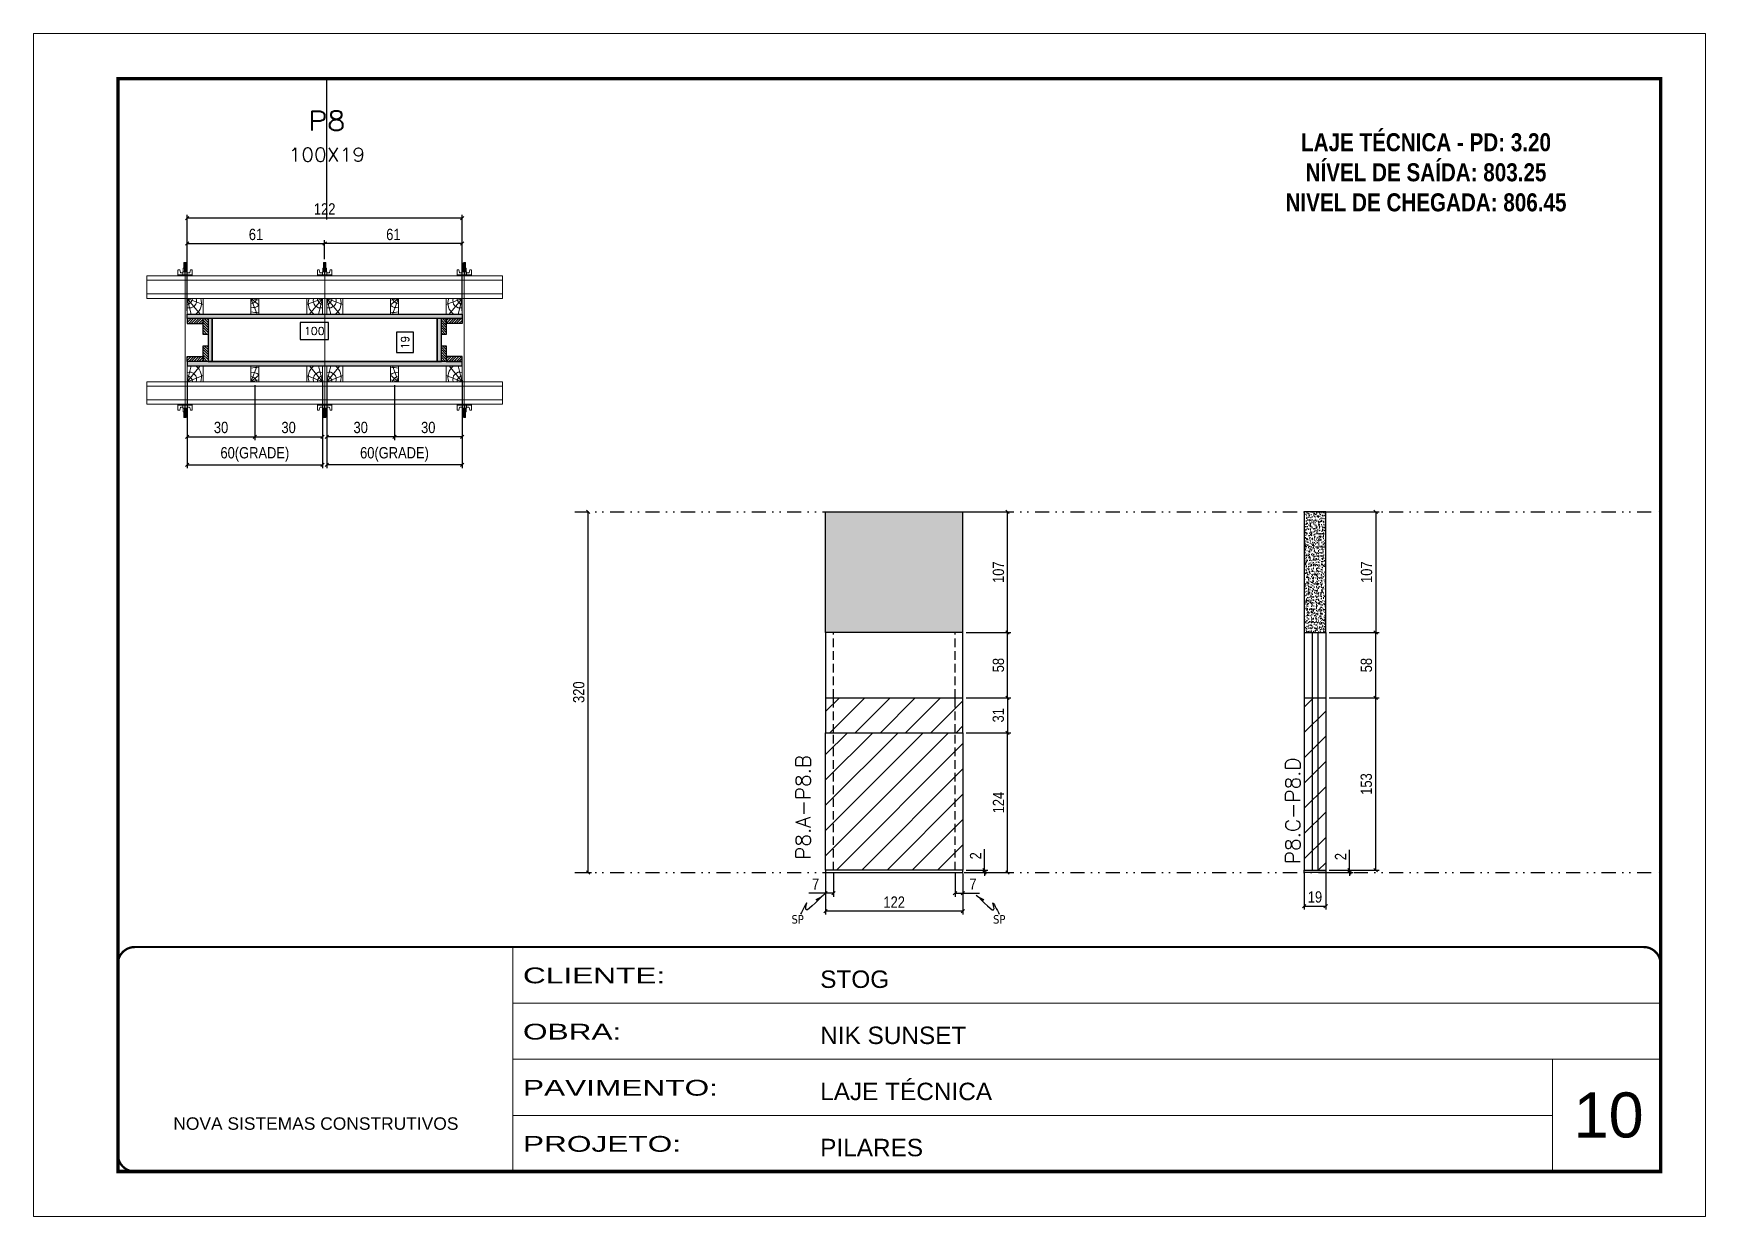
# Model space of a CAD drawing. Extents: x 808 to 7089, y -98 to 17032.
# Drawn here: x 2407 to 3892, y 13685 to 14735 of the extents above; entities that cross this region are included whole.
import ezdxf
from ezdxf.enums import TextEntityAlignment as Align

# ---------------------------------------------------------------- set-up
doc = ezdxf.new("R2010")
doc.units = 0
for name, pattern in [('CONTINUO', [0]), ('DASHED', [0.75, 0.5, -0.25]), ('DIVIDE2', [0.625, 0.25, -0.125, 0, -0.125, 0, -0.125]), ('HIDDEN', [0.375, 0.25, -0.125])]:
    doc.linetypes.add(name, pattern=pattern)
for name, color, linetype, lineweight in [('CARIMBO', 255, 'Continuous', 9), ('Folhas', 255, 'Continuous', 9), ('Hachura', 251, 'Continuous', 9), ('Madeira', 126, 'Continuous', 18), ('Perfil Metálico', 224, 'Continuous', 18), ('REAPROVEITAMENTO', 251, 'Continuous', 9), ('SARRAFO DE PRESSAO', 251, 'DASHED', 9), ('Texto Seção', 7, 'Continuous', 15)]:
    doc.layers.add(name, color=color, linetype=linetype, lineweight=lineweight)
for name, color, linetype in [('CHAPA', 1, 'Continuous'), ('COTA', 241, 'Continuous'), ('Cota Seção (2x)', 241, 'Continuous'), ('NOMENCLATURA', 7, 'Continuous'), ('Nível', 160, 'Continuous'), ('Painéis', 200, 'Continuous'), ('SARR_2.2x7', 40, 'Continuous'), ('SARRAFO', 251, 'Continuous'), ('Sarrafo de Pressão', 42, 'HIDDEN'), ('texto', 7, 'Continuous'), ('Texto de Titulo', 7, 'Continuous'), ('Texto Qtd Sarr', 242, 'Continuous')]:
    doc.layers.add(name, color=color, linetype=linetype)
doc.styles.add('ARIAL', font='arial.ttf')
doc.styles.add('COTA TECNICA', font='techl___.ttf', dxfattribs={"height": 10})
doc.styles.add('COTA TECNICA 2X', font='techl___.ttf', dxfattribs={"height": 10})
doc.styles.add('COTA TECNICA-50', font='techl___.ttf', dxfattribs={"height": 10})
doc.styles.add('REGUA-120', font='ROMANS.shx', dxfattribs={"height": 15})
doc.styles.add('ROMANC', font='techb___.ttf', dxfattribs={"height": 2.5})
doc.styles.add('ROMANS', font='romans.shx')
doc.styles.get("Standard").update_dxf_attribs({"font": 'arial.ttf'})
doc.styles.add('Tecnologia', font='')
doc.styles.get('Tecnologia').set_extended_font_data('Forgotten Futurist')
doc.dimstyles.new('COTA PAINEL-50', dxfattribs={"dimtxt": 10, "dimasz": 3, "dimexe": 3, "dimexo": 3, "dimgap": 3, "dimtad": 1, "dimdec": 1, "dimzin": 12, "dimdsep": 46, "dimtxsty": 'COTA TECNICA-50', "dimblk1": 'OBLIQUE', "dimblk2": 'OBLIQUE', "dimsah": 1, "dimcen": 0.9, "dimclrd": 4, "dimclre": 4, "dimclrt": 240, "dimadec": 1, "dimazin": 3, "dimtfac": 1, "dimtdec": 1, "dimtmove": 0, "dimatfit": 3, "dimfxl": 1, "dimtolj": 1, "dimtzin": 12, "dimarcsym": 0})
doc.dimstyles.new('PAINEL', dxfattribs={"dimtxt": 10, "dimasz": 3, "dimexe": 3, "dimexo": 3, "dimgap": 3, "dimtad": 1, "dimdec": 1, "dimzin": 12, "dimdsep": 46, "dimtxsty": 'COTA TECNICA', "dimblk1": 'OBLIQUE', "dimblk2": 'OBLIQUE', "dimsah": 1, "dimcen": 0.9, "dimclrd": 4, "dimclre": 4, "dimclrt": 240, "dimadec": 1, "dimazin": 3, "dimtfac": 1, "dimtdec": 1, "dimtmove": 0, "dimatfit": 3, "dimfxl": 1, "dimtolj": 1, "dimtzin": 12, "dimarcsym": 0})
doc.dimstyles.new('SECAO PILAR', dxfattribs={"dimtxt": 10, "dimasz": 3, "dimexe": 3, "dimexo": 3, "dimgap": 3, "dimtad": 1, "dimdec": 1, "dimlfac": 0.5, "dimzin": 12, "dimdsep": 46, "dimtxsty": 'COTA TECNICA 2X', "dimblk1": 'OBLIQUE', "dimblk2": 'OBLIQUE', "dimsah": 1, "dimcen": 0.9, "dimclrd": 256, "dimclre": 256, "dimclrt": 256, "dimadec": 1, "dimazin": 3, "dimtfac": 1, "dimtdec": 1, "dimtmove": 0, "dimatfit": 3, "dimfxl": 1, "dimtolj": 1, "dimtzin": 12, "dimarcsym": 0})
doc.dimstyles.new('SECÇÃO 2', dxfattribs={"dimtxt": 7, "dimasz": 6, "dimexe": 0.18, "dimexo": 2, "dimgap": -4, "dimtad": 3, "dimdec": 1, "dimlfac": 0.5, "dimzin": 12, "dimdsep": 46, "dimtxsty": 'ROMANS', "dimblk": 'ARCHTICK', "dimcen": 0.09, "dimse1": 1, "dimse2": 1, "dimsd1": 1, "dimsd2": 1, "dimclrd": 180, "dimclre": 5, "dimclrt": 1, "dimadec": 0, "dimazin": 3, "dimtfac": 1, "dimtdec": 1, "dimtofl": 0, "dimtmove": 0, "dimatfit": 3, "dimldrblk": 'ARCHTICK', "dimfxl": 1, "dimtolj": 1, "dimtzin": 0, "dimarcsym": 0})
doc.dimstyles.get("Standard").update_dxf_attribs({"dimtxt": 0.18, "dimasz": 0.18, "dimexe": 0.18, "dimexo": 0.0625, "dimgap": 0.09, "dimtad": 0, "dimtih": 1, "dimtoh": 1, "dimdec": 4, "dimzin": 0, "dimdsep": 46, "dimtxsty": 'Standard', "dimcen": 0.09, "dimadec": 0, "dimazin": 0, "dimtfac": 1, "dimtdec": 4, "dimtofl": 0, "dimtmove": 0, "dimatfit": 3, "dimfxl": 1, "dimtolj": 1, "dimtzin": 0, "dimarcsym": 0})
pattern_1 = [(45, (12046.2808, 37373.6456), (-1.12253202, 1.12253202), [])]
pattern_2 = [(45, (11911.2808, 37373.6456), (-1.12253202, 1.12253202), [])]

msp = doc.modelspace()

# ---------------------------------------------------------------- texts
at = {"layer": 'CARIMBO', "style": 'ARIAL'}
msp.add_text('10', height=40, dxfattribs=at).set_placement((3774.53, 13755.47))
at = {"layer": 'NOMENCLATURA', "color": 2, "insert": (3643.41, 14673.47), "char_height": 16, "attachment_point": 2, "style": 'ROMANC'}
msp.add_mtext_dynamic_manual_height_columns('\\PLAJE TÉCNICA - PD: 3.20\\PNÍVEL DE SAÍDA: 803.25\\PNIVEL DE CHEGADA: 806.45', width=328.3607, gutter_width=1, heights=[0], dxfattribs=at)
at = {"layer": 'texto', "color": 0, "char_height": 7.5, "attachment_point": 5}
for insert in [(3085.37, 13949.06), (3264.4, 13949.06)]:
    msp.add_mtext('{\\fTahoma|b0|i0|c0|p34;\\C4;SP}', dxfattribs=dict(at, insert=insert))
at = {"layer": 'Texto Seção', "char_height": 13, "width": 285.3299, "attachment_point": 7, "rotation": 90, "style": 'REGUA-120'}
for s, insert in [('P8.A-P8.B', (3096.68, 14001.99)), ('P8.C-P8.D', (3531.6, 13998.15))]:
    msp.add_mtext(s, dxfattribs=dict(at, insert=insert))

# ---------------------------------------------------------------- blocks, each defined once
blk = doc.blocks.new('9999999999')
at = {"color": 30, "linetype": 'CONTINUO'}
for p, q in [((98564.6, 34230.2), (98564.6, 34429.4)), ((98564.6, 34379.6), (99584, 34379.6)), ((98564.6, 34329.8), (99488, 34329.8)), ((99584, 34329.8), (99488, 34329.8)), ((99488, 34329.8), (99488, 34230.2)), ((98564.6, 34280), (99488, 34280))]:
    blk.add_line(p, q, dxfattribs=at)
at = {"color": 30, "linetype": 'CONTINUO', "const_width": 2}
blk.add_lwpolyline([(99584, 34230.2), (99584, 34414.4, 0.414214), (99569, 34429.4), (98229, 34429.4, 0.414214), (98214, 34414.4), (98214, 34245.2, 0.414214), (98229, 34230.2), (99584, 34230.2)], format="xyb", dxfattribs=at)
at = {"layer": 'Folhas'}
blk.add_lwpolyline([(98139, 34190.2), (99624, 34190.2), (99624, 35240.2), (98139, 35240.2)], close=True, dxfattribs=at)
at = {"layer": 'Folhas', "color": 30, "const_width": 3}
blk.add_lwpolyline([(98214, 34230.2), (99584, 34230.2), (99584, 35200.2), (98214, 35200.2)], close=True, dxfattribs=at)
at = {"color": 7, "linetype": 'Continuous', "ltscale": 5, "style": 'ARIAL'}
for s, height, p in [('STOG', 15.48, (98837.7, 34393.1)), ('NIK SUNSET', 15.48, (98837.7, 34343.3)), ('LAJE TÉCNICA', 15.483, (98837.7, 34293.5)), ('NOVA SISTEMAS CONSTRUTIVOS', 11.059, (98263.2, 34267.2)), ('PILARES', 15.48, (98837.7, 34243.7))]:
    blk.add_text(s, height=height, dxfattribs=at).set_placement(p)
at = {"layer": 'Folhas', "color": 7, "style": 'Tecnologia', "width": 1.5}
for s, p in [('CLIENTE:', (98573.7, 34397.2)), ('OBRA:', (98573.7, 34347.3)), ('PAVIMENTO:', (98573.7, 34297.5)), ('PROJETO:', (98573.7, 34247.7))]:
    blk.add_text(s, height=14, dxfattribs=at).set_placement(p)
blk = doc.blocks.new('titulo1')
at = {"layer": 'Defpoints', "color": 252, "linetype": 'HIDDEN', "ltscale": 2}
blk.add_line((0, 0), (0, 125), dxfattribs=at)
at = {"layer": 'Defpoints', "style": 'ROMANS', "oblique": 15}
blk.add_attdef('FOLHA', text='', height=10, dxfattribs=at).set_placement((0, 15.6), align=Align.MIDDLE_CENTER)
at = {"layer": 'Texto Qtd Sarr', "color": 3, "style": 'ROMANS', "oblique": 15}
for tag, height, p in [('TITULO', 17, (0, 71.4)), ('SEÇÃO', 12, (0, 41.5))]:
    blk.add_attdef(tag, text='', height=height, dxfattribs=at).set_placement(p, align=Align.MIDDLE_CENTER)
blk = doc.blocks.new('*D200')
at = {"layer": 'Cota Seção (2x)', "color": 180, "lineweight": -2, "transparency": 16777216}
for p, q in [((2668.6, 14478.8), (2643.6, 14478.8)), ((2643.6, 14478.8), (2643.6, 14463.8)), ((2668.6, 14463.8), (2668.6, 14478.8)), ((2643.6, 14463.8), (2668.6, 14463.8))]:
    blk.add_line(p, q, dxfattribs=at)
at = {"layer": 'Defpoints', "color": 0, "transparency": 16777216}
for p in [(2565.3, 14482.2), (2765.3, 14482.2), (2565.3, 14459.8)]:
    blk.add_point(p, dxfattribs=at)
at = {"layer": 'Cota Seção (2x)', "color": 1, "transparency": 16777216, "insert": (2656.1, 14471.3), "char_height": 7, "attachment_point": 5, "style": 'ROMANS'}
blk.add_mtext('\\A1;100', dxfattribs=at)
blk = doc.blocks.new('_ArchTick')
at = {"color": 0, "linetype": 'ByBlock', "const_width": 0.15}
blk.add_lwpolyline([(-0.5, -0.5), (0.5, 0.5)], dxfattribs=at)
blk = doc.blocks.new('_Oblique')
at = {"color": 0, "linetype": 'ByBlock', "lineweight": -2}
blk.add_line((-0.5, -0.5), (0.5, 0.5), dxfattribs=at)
blk = doc.blocks.new('*D201')
at = {"layer": 'Cota Seção (2x)', "lineweight": -2, "transparency": 16777216}
for p, q in [((2543.3, 14489.2), (2543.3, 14574.5)), ((2787.3, 14571.5), (2543.3, 14571.5)), ((2787.3, 14489.2), (2787.3, 14574.5))]:
    blk.add_line(p, q, dxfattribs=at)
at = {"layer": 'Defpoints', "color": 0, "transparency": 16777216}
for p in [(2543.3, 14571.5), (2543.3, 14486.2), (2787.3, 14486.2)]:
    blk.add_point(p, dxfattribs=at)
at = {"layer": 'Cota Seção (2x)', "lineweight": -2, "transparency": 16777216, "xscale": 3, "yscale": 3, "zscale": 3, "rotation": 180}
blk.add_blockref('_Oblique', (2543.3, 14571.5), dxfattribs=at)
at = {"layer": 'Cota Seção (2x)', "lineweight": -2, "transparency": 16777216, "xscale": 3, "yscale": 3, "zscale": 3}
blk.add_blockref('_Oblique', (2787.3, 14571.5), dxfattribs=at)
at = {"layer": 'Cota Seção (2x)', "transparency": 16777216, "insert": (2665.3, 14579.6), "char_height": 10, "attachment_point": 5, "style": 'COTA TECNICA 2X'}
blk.add_mtext('\\A1;122', dxfattribs=at)
blk = doc.blocks.new('*D202')
at = {"layer": 'Cota Seção (2x)', "lineweight": -2, "transparency": 16777216}
for p, q in [((2665.3, 14535), (2665.3, 14551.8)), ((2787.3, 14548.8), (2665.3, 14548.8)), ((2787.3, 14523.2), (2787.3, 14551.8))]:
    blk.add_line(p, q, dxfattribs=at)
at = {"layer": 'Defpoints', "color": 0, "transparency": 16777216}
for p in [(2665.3, 14548.8), (2665.3, 14532), (2787.3, 14520.2)]:
    blk.add_point(p, dxfattribs=at)
at = {"layer": 'Cota Seção (2x)', "lineweight": -2, "transparency": 16777216, "xscale": 3, "yscale": 3, "zscale": 3, "rotation": 180}
blk.add_blockref('_Oblique', (2665.3, 14548.8), dxfattribs=at)
at = {"layer": 'Cota Seção (2x)', "lineweight": -2, "transparency": 16777216, "xscale": 3, "yscale": 3, "zscale": 3}
blk.add_blockref('_Oblique', (2787.3, 14548.8), dxfattribs=at)
at = {"layer": 'Cota Seção (2x)', "transparency": 16777216, "insert": (2726.3, 14556.9), "char_height": 10, "attachment_point": 5, "style": 'COTA TECNICA 2X'}
blk.add_mtext('\\A1;61', dxfattribs=at)
blk = doc.blocks.new('*D203')
at = {"layer": 'Cota Seção (2x)', "lineweight": -2, "transparency": 16777216}
for p, q in [((2543.3, 14523.2), (2543.3, 14551.8)), ((2543.3, 14548.8), (2665.3, 14548.8)), ((2665.3, 14535), (2665.3, 14551.8))]:
    blk.add_line(p, q, dxfattribs=at)
at = {"layer": 'Defpoints', "color": 0, "transparency": 16777216}
for p in [(2665.3, 14548.8), (2665.3, 14532), (2543.3, 14520.2)]:
    blk.add_point(p, dxfattribs=at)
at = {"layer": 'Cota Seção (2x)', "lineweight": -2, "transparency": 16777216, "xscale": 3, "yscale": 3, "zscale": 3, "rotation": 180}
blk.add_blockref('_Oblique', (2543.3, 14548.8), dxfattribs=at)
at = {"layer": 'Cota Seção (2x)', "lineweight": -2, "transparency": 16777216, "xscale": 3, "yscale": 3, "zscale": 3}
blk.add_blockref('_Oblique', (2665.3, 14548.8), dxfattribs=at)
at = {"layer": 'Cota Seção (2x)', "transparency": 16777216, "insert": (2604.3, 14556.9), "char_height": 10, "attachment_point": 5, "style": 'COTA TECNICA 2X'}
blk.add_mtext('\\A1;61', dxfattribs=at)
blk = doc.blocks.new('*D204')
at = {"layer": 'Cota Seção (2x)', "color": 180, "lineweight": -2, "transparency": 16777216}
for p, q in [((2744.2, 14470.1), (2729.2, 14470.1)), ((2729.2, 14470.1), (2729.2, 14452.1)), ((2744.2, 14452.1), (2744.2, 14470.1)), ((2729.2, 14452.1), (2744.2, 14452.1))]:
    blk.add_line(p, q, dxfattribs=at)
at = {"layer": 'Defpoints', "color": 0, "transparency": 16777216}
for p in [(2765.3, 14482.2), (2748.2, 14444.2), (2765.3, 14444.2)]:
    blk.add_point(p, dxfattribs=at)
at = {"layer": 'Cota Seção (2x)', "color": 1, "transparency": 16777216, "insert": (2736.7, 14461.1), "char_height": 7, "attachment_point": 5, "rotation": 90, "style": 'ROMANS'}
blk.add_mtext('\\A1;19', dxfattribs=at)
blk = doc.blocks.new('C')
at = {"layer": 'Hachura', "color": 0}
for p, q in [((0, 3.22), (0, -3.22)), ((0.45, 3.22), (0, 3.22)), ((0.46, 3.16), (0, 3.16)), ((0.46, 3.05), (0, 3.05)), ((0.46, 2.88), (0, 2.88)), ((0, 2.75), (0, -1.16)), ((0.46, 2.65), (0, 2.65)), ((0.46, 2.23), (0, 2.23)), ((0.46, 1.51), (0, 1.51)), ((0.39, 0.49), (0.17, 0.49)), ((0.45, -3.23), (0.45, 3.22)), ((0.45, 3.22), (2.58, 3.22)), ((1.74, 0.97), (0.45, 0.97)), ((1.45, 0.1), (0.45, 0.1)), ((1.35, 1.94), (1.35, 0.96)), ((2.58, 2.39), (1.47, 2.09)), ((1.74, -0.97), (1.74, 0.97)), ((1.74, 0.97), (1.74, 0.84)), ((1.74, 0.97), (1.74, 0.84)), ((1.74, 0.84), (3.35, 0.84)), ((3.35, 0.45), (1.74, 0.45)), ((2.58, 3.22), (2.58, 2.39)), ((3.32, 0.84), (3.32, -0.84)), ((3.35, 0.84), (3.35, -0.84)), ((3.68, 0.45), (3.35, 0.45)), ((3.84, -0.52), (3.35, 0.45)), ((3.35, 0.06), (3.67, -0.57)), ((3.68, 0.45), (4.16, -0.52)), ((3.72, 0.5), (4.25, -0.57)), ((4.37, -0.55), (3.83, 0.53)), ((4.15, 0.45), (3.93, 0.45)), ((4.42, -0.52), (3.93, 0.45)), ((4.15, 0.45), (4.26, 0.45)), ((4.26, 0.45), (4.74, -0.52)), ((4.3, 0.5), (4.83, -0.57)), ((4.95, -0.55), (4.41, 0.53)), ((4.51, 0.45), (4.84, 0.45)), ((5, -0.52), (4.51, 0.45)), ((4.84, 0.45), (5.32, -0.52)), ((4.88, 0.5), (5.41, -0.57)), ((5.53, -0.55), (4.99, 0.53)), ((5.58, -0.52), (5.09, 0.45)), ((5.42, 0.45), (5.09, 0.45)), ((5.58, -0.52), (5.09, 0.45)), ((5.42, 0.45), (5.74, -0.19)), ((5.46, 0.5), (5.74, -0.07)), ((5.74, 0.19), (5.57, 0.53)), ((5.74, 0.32), (5.68, 0.45)), ((5.68, 0.45), (5.74, 0.45)), ((5.74, 0.45), (5.9, 0.29)), ((5.74, 0.45), (5.74, -0.52)), ((5.9, -0.36), (5.9, 0.29)), ((0.45, 0), (0, 0)), ((0.46, -1.52), (0, -1.52)), ((0.46, -2.23), (0, -2.23)), ((0.46, -2.65), (0, -2.65)), ((0.46, -2.88), (0, -2.88)), ((0.46, -3.05), (0, -3.05)), ((0.46, -3.16), (0, -3.16)), ((0, -3.22), (2.57, -3.22)), ((0.08, -0.48), (0.29, -0.48)), ((0.29, -0.48), (0.4, -0.48)), ((0.45, 0), (0.45, -0.97)), ((0.45, -0.16), (1.45, -0.16)), ((0.45, -0.65), (0.45, -0.32)), ((0.45, -3.23), (0.45, -0.65)), ((0.45, -0.97), (1.74, -0.97)), ((1.35, -1.94), (1.35, -0.97)), ((2.58, -2.39), (1.47, -2.1)), ((3.35, -0.32), (1.74, -0.32)), ((3.35, -0.84), (1.74, -0.84)), ((2.58, -3.23), (2.58, -2.39)), ((3.35, -0.07), (3.58, -0.52)), ((3.35, -0.52), (3.58, -0.52)), ((3.84, -0.52), (4.16, -0.52)), ((4.42, -0.52), (4.74, -0.52)), ((4.63, -0.52), (4.74, -0.52)), ((5, -0.52), (5.32, -0.52)), ((5.58, -0.52), (5.74, -0.52)), ((5.74, -0.52), (5.9, -0.36)), ((5.74, -0.52), (5.74, -0.52))]:
    blk.add_line(p, q, dxfattribs=at)
for centre, radius, start, end in [((1.52, 1.94), 0.161, 104.74356, 180), ((1.44, -0.03), 0.129, 272.69497, 87.30503), ((3.81, 0.39), 0.143, 25.56881, 154.43119), ((4.39, 0.39), 0.143, 25.56881, 154.43119), ((4.97, 0.39), 0.143, 25.56881, 154.43119), ((5.55, 0.39), 0.143, 25.56881, 154.43119), ((0.17, -0.37), 0.174, 221.74404, 317.85924), ((1.52, -1.94), 0.161, 180, 255.25644), ((3.71, -0.4), 0.174, 222.14076, 318.25596), ((4.29, -0.4), 0.174, 222.14076, 318.25596), ((4.87, -0.4), 0.174, 222.14076, 318.25596), ((5.45, -0.4), 0.174, 222.14076, 318.25596), ((5.61, -0.4), 0.174, 317.85924, 318.25596)]:
    blk.add_arc(centre, radius, start, end, dxfattribs=at)
blk = doc.blocks.new('PONTALETE')
at = {"layer": 'Madeira'}
for q in [(2.71, 7), (7, 5.76), (7, 1.74)]:
    blk.add_line((0, 0), q, dxfattribs=at)
blk.add_lwpolyline([(0, 0), (7, 0), (7, 7), (0, 7)], close=True, dxfattribs=at)
for centre, radius, start, end in [((2.04, 0.06), 6.23, 37.28179, 109.09128), ((1.09, 0.9), 3.19, 343.60304, 109.98471), ((-0.21, -0.78), 3.09, 14.63219, 86.0383)]:
    blk.add_arc(centre, radius, start, end, dxfattribs=at)
blk = doc.blocks.new('*D205')
at = {"layer": 'Cota Seção (2x)', "lineweight": -2, "transparency": 16777216}
for p, q in [((2667.3, 14427.6), (2667.3, 14349.5)), ((2787.3, 14427.6), (2787.3, 14349.5)), ((2787.3, 14352.5), (2667.3, 14352.5))]:
    blk.add_line(p, q, dxfattribs=at)
at = {"layer": 'Defpoints', "color": 0, "transparency": 16777216}
for p in [(2667.3, 14430.6), (2787.3, 14430.6), (2667.3, 14352.5)]:
    blk.add_point(p, dxfattribs=at)
at = {"layer": 'Cota Seção (2x)', "lineweight": -2, "transparency": 16777216, "xscale": 3, "yscale": 3, "zscale": 3, "rotation": 180}
blk.add_blockref('_Oblique', (2667.3, 14352.5), dxfattribs=at)
at = {"layer": 'Cota Seção (2x)', "lineweight": -2, "transparency": 16777216, "xscale": 3, "yscale": 3, "zscale": 3}
blk.add_blockref('_Oblique', (2787.3, 14352.5), dxfattribs=at)
at = {"layer": 'Cota Seção (2x)', "transparency": 16777216, "insert": (2727.3, 14361.7), "char_height": 10, "attachment_point": 5, "style": 'COTA TECNICA 2X'}
blk.add_mtext('\\A1;60(GRADE)', dxfattribs=at)
blk = doc.blocks.new('MEIO PONTALETE')
at = {"layer": 'Madeira'}
for q in [(2.71, 7), (3.5, 2.88), (3.5, 0.87)]:
    blk.add_line((0, 0), q, dxfattribs=at)
blk.add_lwpolyline([(0, 0), (3.5, 0), (3.5, 7), (0, 7)], close=True, dxfattribs=at)
for centre, radius, start, end in [((2.04, 0.06), 6.23, 76.44987, 109.09128), ((1.09, 0.9), 3.19, 40.90626, 109.98471), ((-0.21, -0.78), 3.09, 14.63219, 86.0383)]:
    blk.add_arc(centre, radius, start, end, dxfattribs=at)
blk = doc.blocks.new('*D208')
at = {"layer": 'Cota Seção (2x)', "lineweight": -2, "transparency": 16777216}
for p, q in [((2727.3, 14423.2), (2727.3, 14374.4)), ((2787.3, 14423.2), (2787.3, 14374.4)), ((2787.3, 14377.4), (2727.3, 14377.4))]:
    blk.add_line(p, q, dxfattribs=at)
at = {"layer": 'Defpoints', "color": 0, "transparency": 16777216}
for p in [(2727.3, 14426.2), (2787.3, 14426.2), (2727.3, 14377.4)]:
    blk.add_point(p, dxfattribs=at)
at = {"layer": 'Cota Seção (2x)', "lineweight": -2, "transparency": 16777216, "xscale": 3, "yscale": 3, "zscale": 3, "rotation": 180}
blk.add_blockref('_Oblique', (2727.3, 14377.4), dxfattribs=at)
at = {"layer": 'Cota Seção (2x)', "lineweight": -2, "transparency": 16777216, "xscale": 3, "yscale": 3, "zscale": 3}
blk.add_blockref('_Oblique', (2787.3, 14377.4), dxfattribs=at)
at = {"layer": 'Cota Seção (2x)', "transparency": 16777216, "insert": (2757.3, 14385.6), "char_height": 10, "attachment_point": 5, "style": 'COTA TECNICA 2X'}
blk.add_mtext('\\A1;30', dxfattribs=at)
blk = doc.blocks.new('*D209')
at = {"layer": 'Cota Seção (2x)', "lineweight": -2, "transparency": 16777216}
for p, q in [((2667.3, 14423.2), (2667.3, 14374.4)), ((2727.3, 14423.2), (2727.3, 14374.4)), ((2727.3, 14377.4), (2667.3, 14377.4))]:
    blk.add_line(p, q, dxfattribs=at)
at = {"layer": 'Defpoints', "color": 0, "transparency": 16777216}
for p in [(2667.3, 14426.2), (2727.3, 14426.2), (2667.3, 14377.4)]:
    blk.add_point(p, dxfattribs=at)
at = {"layer": 'Cota Seção (2x)', "lineweight": -2, "transparency": 16777216, "xscale": 3, "yscale": 3, "zscale": 3, "rotation": 180}
blk.add_blockref('_Oblique', (2667.3, 14377.4), dxfattribs=at)
at = {"layer": 'Cota Seção (2x)', "lineweight": -2, "transparency": 16777216, "xscale": 3, "yscale": 3, "zscale": 3}
blk.add_blockref('_Oblique', (2727.3, 14377.4), dxfattribs=at)
at = {"layer": 'Cota Seção (2x)', "transparency": 16777216, "insert": (2697.3, 14385.6), "char_height": 10, "attachment_point": 5, "style": 'COTA TECNICA 2X'}
blk.add_mtext('\\A1;30', dxfattribs=at)
blk = doc.blocks.new('*D206')
at = {"layer": 'Cota Seção (2x)', "lineweight": -2, "transparency": 16777216}
for p, q in [((2543.3, 14427.6), (2543.3, 14349.5)), ((2663.3, 14427.6), (2663.3, 14349.5)), ((2543.3, 14352.5), (2663.3, 14352.5))]:
    blk.add_line(p, q, dxfattribs=at)
at = {"layer": 'Defpoints', "color": 0, "transparency": 16777216}
for p in [(2543.3, 14430.6), (2663.3, 14430.6), (2663.3, 14352.5)]:
    blk.add_point(p, dxfattribs=at)
at = {"layer": 'Cota Seção (2x)', "lineweight": -2, "transparency": 16777216, "xscale": 3, "yscale": 3, "zscale": 3, "rotation": 180}
blk.add_blockref('_Oblique', (2543.3, 14352.5), dxfattribs=at)
at = {"layer": 'Cota Seção (2x)', "lineweight": -2, "transparency": 16777216, "xscale": 3, "yscale": 3, "zscale": 3}
blk.add_blockref('_Oblique', (2663.3, 14352.5), dxfattribs=at)
at = {"layer": 'Cota Seção (2x)', "transparency": 16777216, "insert": (2603.3, 14361.7), "char_height": 10, "attachment_point": 5, "style": 'COTA TECNICA 2X'}
blk.add_mtext('\\A1;60(GRADE)', dxfattribs=at)
blk = doc.blocks.new('*D210')
at = {"layer": 'Cota Seção (2x)', "lineweight": -2, "transparency": 16777216}
for p, q in [((2543.3, 14423.2), (2543.3, 14374.4)), ((2603.3, 14423.2), (2603.3, 14374.4)), ((2543.3, 14377.4), (2603.3, 14377.4))]:
    blk.add_line(p, q, dxfattribs=at)
at = {"layer": 'Defpoints', "color": 0, "transparency": 16777216}
for p in [(2543.3, 14426.2), (2603.3, 14426.2), (2603.3, 14377.4)]:
    blk.add_point(p, dxfattribs=at)
at = {"layer": 'Cota Seção (2x)', "lineweight": -2, "transparency": 16777216, "xscale": 3, "yscale": 3, "zscale": 3, "rotation": 180}
blk.add_blockref('_Oblique', (2543.3, 14377.4), dxfattribs=at)
at = {"layer": 'Cota Seção (2x)', "lineweight": -2, "transparency": 16777216, "xscale": 3, "yscale": 3, "zscale": 3}
blk.add_blockref('_Oblique', (2603.3, 14377.4), dxfattribs=at)
at = {"layer": 'Cota Seção (2x)', "transparency": 16777216, "insert": (2573.3, 14385.6), "char_height": 10, "attachment_point": 5, "style": 'COTA TECNICA 2X'}
blk.add_mtext('\\A1;30', dxfattribs=at)
blk = doc.blocks.new('*D211')
at = {"layer": 'Cota Seção (2x)', "lineweight": -2, "transparency": 16777216}
for p, q in [((2603.3, 14423.2), (2603.3, 14374.4)), ((2663.3, 14423.2), (2663.3, 14374.4)), ((2603.3, 14377.4), (2663.3, 14377.4))]:
    blk.add_line(p, q, dxfattribs=at)
at = {"layer": 'Defpoints', "color": 0, "transparency": 16777216}
for p in [(2603.3, 14426.2), (2663.3, 14426.2), (2663.3, 14377.4)]:
    blk.add_point(p, dxfattribs=at)
at = {"layer": 'Cota Seção (2x)', "lineweight": -2, "transparency": 16777216, "xscale": 3, "yscale": 3, "zscale": 3, "rotation": 180}
blk.add_blockref('_Oblique', (2603.3, 14377.4), dxfattribs=at)
at = {"layer": 'Cota Seção (2x)', "lineweight": -2, "transparency": 16777216, "xscale": 3, "yscale": 3, "zscale": 3}
blk.add_blockref('_Oblique', (2663.3, 14377.4), dxfattribs=at)
at = {"layer": 'Cota Seção (2x)', "transparency": 16777216, "insert": (2633.3, 14385.6), "char_height": 10, "attachment_point": 5, "style": 'COTA TECNICA 2X'}
blk.add_mtext('\\A1;30', dxfattribs=at)
blk = doc.blocks.new('*D207')
at = {"layer": 'COTA', "color": 4, "lineweight": -2, "transparency": 16777216}
for p, q in [((2899.2, 13990.7), (2899.2, 14310.7)), ((2890.4, 13990.7), (2902.2, 13990.7))]:
    blk.add_line(p, q, dxfattribs=at)
at = {"layer": 'Defpoints', "color": 0, "transparency": 16777216}
for p in [(2899.2, 14310.7), (2899.2, 14310.7), (2887.4, 13990.7)]:
    blk.add_point(p, dxfattribs=at)
at = {"layer": 'COTA', "color": 4, "lineweight": -2, "transparency": 16777216, "xscale": 3, "yscale": 3, "zscale": 3}
for p, rotation in [((2899.2, 14310.7), 90), ((2899.2, 13990.7), 270)]:
    blk.add_blockref('_Oblique', p, dxfattribs=dict(at, rotation=rotation))
at = {"layer": 'COTA', "color": 240, "transparency": 16777216, "insert": (2891, 14150.7), "char_height": 10, "attachment_point": 5, "rotation": 90, "style": 'COTA TECNICA-50'}
blk.add_mtext('\\A1;320', dxfattribs=at)
blk = doc.blocks.new('*D189')
at = {"layer": 'COTA', "color": 4, "lineweight": -2, "transparency": 16777216}
for p, q in [((3110.1, 13989.7), (3110.1, 13953.4)), ((3232.1, 13989.7), (3232.1, 13953.4)), ((3232.1, 13956.4), (3110.1, 13956.4))]:
    blk.add_line(p, q, dxfattribs=at)
at = {"layer": 'Defpoints', "color": 0, "transparency": 16777216}
for p in [(3110.1, 13992.7), (3232.1, 13992.7), (3110.1, 13956.4)]:
    blk.add_point(p, dxfattribs=at)
at = {"layer": 'COTA', "color": 4, "lineweight": -2, "transparency": 16777216, "xscale": 3, "yscale": 3, "zscale": 3, "rotation": 180}
blk.add_blockref('_Oblique', (3110.1, 13956.4), dxfattribs=at)
at = {"layer": 'COTA', "color": 4, "lineweight": -2, "transparency": 16777216, "xscale": 3, "yscale": 3, "zscale": 3}
blk.add_blockref('_Oblique', (3232.1, 13956.4), dxfattribs=at)
at = {"layer": 'COTA', "color": 240, "transparency": 16777216, "insert": (3171.1, 13964.4), "char_height": 10, "attachment_point": 5, "style": 'COTA TECNICA'}
blk.add_mtext('\\A1;122', dxfattribs=at)
blk = doc.blocks.new('*D190')
at = {"layer": 'COTA', "color": 4, "lineweight": -2, "transparency": 16777216}
for p, q in [((3225.1, 13989.7), (3225.1, 13969.2)), ((3232.1, 13987.7), (3232.1, 13969.2)), ((3225.1, 13972.2), (3232.1, 13972.2)), ((3232.1, 13972.2), (3246.9, 13972.2))]:
    blk.add_line(p, q, dxfattribs=at)
at = {"layer": 'Defpoints', "color": 0, "transparency": 16777216}
for p in [(3225.1, 13992.7), (3232.1, 13990.7), (3232.1, 13972.2)]:
    blk.add_point(p, dxfattribs=at)
at = {"layer": 'COTA', "color": 4, "lineweight": -2, "transparency": 16777216, "xscale": 3, "yscale": 3, "zscale": 3, "rotation": 180}
blk.add_blockref('_Oblique', (3225.1, 13972.2), dxfattribs=at)
at = {"layer": 'COTA', "color": 4, "lineweight": -2, "transparency": 16777216, "xscale": 3, "yscale": 3, "zscale": 3}
blk.add_blockref('_Oblique', (3232.1, 13972.2), dxfattribs=at)
at = {"layer": 'COTA', "color": 240, "transparency": 16777216, "insert": (3241, 13980.3), "char_height": 10, "attachment_point": 5, "style": 'COTA TECNICA-50'}
blk.add_mtext('\\A1;7', dxfattribs=at)
blk = doc.blocks.new('*D191')
at = {"layer": 'COTA', "color": 4, "lineweight": -2, "transparency": 16777216}
for p, q in [((3117.1, 13989.7), (3117.1, 13969.2)), ((3110.1, 13987.7), (3110.1, 13969.2)), ((3110.1, 13972.2), (3095.4, 13972.2)), ((3117.1, 13972.2), (3110.1, 13972.2))]:
    blk.add_line(p, q, dxfattribs=at)
at = {"layer": 'Defpoints', "color": 0, "transparency": 16777216}
for p in [(3110.1, 13990.7), (3117.1, 13992.7), (3110.1, 13972.2)]:
    blk.add_point(p, dxfattribs=at)
at = {"layer": 'COTA', "color": 4, "lineweight": -2, "transparency": 16777216, "xscale": 3, "yscale": 3, "zscale": 3, "rotation": 180}
blk.add_blockref('_Oblique', (3110.1, 13972.2), dxfattribs=at)
at = {"layer": 'COTA', "color": 4, "lineweight": -2, "transparency": 16777216, "xscale": 3, "yscale": 3, "zscale": 3}
blk.add_blockref('_Oblique', (3117.1, 13972.2), dxfattribs=at)
at = {"layer": 'COTA', "color": 240, "transparency": 16777216, "insert": (3101.3, 13980.3), "char_height": 10, "attachment_point": 5, "style": 'COTA TECNICA-50'}
blk.add_mtext('\\A1;7', dxfattribs=at)
blk = doc.blocks.new('*D192')
at = {"layer": 'COTA', "color": 4, "linetype": 'ByBlock', "lineweight": -2, "transparency": 16777216}
for p, q in [((3235.1, 14114.7), (3274.8, 14114.7)), ((3271.8, 13990.7), (3271.8, 14114.7)), ((3235.1, 13990.7), (3274.8, 13990.7))]:
    blk.add_line(p, q, dxfattribs=at)
at = {"layer": 'Defpoints', "color": 0, "linetype": 'ByBlock', "transparency": 16777216}
for p in [(3232.1, 14114.7), (3271.8, 14114.7), (3232.1, 13990.7)]:
    blk.add_point(p, dxfattribs=at)
at = {"layer": 'COTA', "color": 4, "linetype": 'ByBlock', "lineweight": -2, "transparency": 16777216, "xscale": 3, "yscale": 3, "zscale": 3}
for p, rotation in [((3271.8, 14114.7), 90), ((3271.8, 13990.7), 270)]:
    blk.add_blockref('_Oblique', p, dxfattribs=dict(at, rotation=rotation))
at = {"layer": 'COTA', "color": 240, "linetype": 'ByBlock', "transparency": 16777216, "insert": (3263.7, 14052.7), "char_height": 10, "attachment_point": 5, "rotation": 90, "style": 'COTA TECNICA'}
blk.add_mtext('\\A1;124', dxfattribs=at)
blk = doc.blocks.new('*D193')
at = {"layer": 'COTA', "color": 4, "lineweight": -2, "transparency": 16777216}
for p, q in [((3251.4, 13992.7), (3251.4, 14011.5)), ((3235.1, 13992.7), (3254.4, 13992.7)), ((3235.1, 13990.7), (3254.4, 13990.7)), ((3251.4, 13990.7), (3251.4, 13992.7)), ((3251.4, 13990.7), (3251.4, 13987.7))]:
    blk.add_line(p, q, dxfattribs=at)
at = {"layer": 'Defpoints', "color": 0, "transparency": 16777216}
for p in [(3232.1, 13992.7), (3232.1, 13990.7), (3251.4, 13990.7)]:
    blk.add_point(p, dxfattribs=at)
at = {"layer": 'COTA', "color": 4, "lineweight": -2, "transparency": 16777216, "xscale": 3, "yscale": 3, "zscale": 3}
for p, rotation in [((3251.4, 13992.7), 270), ((3251.4, 13990.7), 90)]:
    blk.add_blockref('_Oblique', p, dxfattribs=dict(at, rotation=rotation))
at = {"layer": 'COTA', "color": 240, "transparency": 16777216, "insert": (3243.4, 14005.5), "char_height": 10, "attachment_point": 5, "rotation": 90, "style": 'COTA TECNICA-50'}
blk.add_mtext('\\A1;2', dxfattribs=at)
blk = doc.blocks.new('*D194')
at = {"layer": 'COTA', "color": 4, "linetype": 'ByBlock', "lineweight": -2, "transparency": 16777216}
for p, q in [((3235.1, 14114.7), (3274.8, 14114.7)), ((3271.8, 13990.7), (3271.8, 14114.7)), ((3235.1, 13990.7), (3274.8, 13990.7))]:
    blk.add_line(p, q, dxfattribs=at)
at = {"layer": 'Defpoints', "color": 0, "linetype": 'ByBlock', "transparency": 16777216}
for p in [(3232.1, 14114.7), (3271.8, 14114.7), (3232.1, 13990.7)]:
    blk.add_point(p, dxfattribs=at)
at = {"layer": 'COTA', "color": 4, "linetype": 'ByBlock', "lineweight": -2, "transparency": 16777216, "xscale": 3, "yscale": 3, "zscale": 3}
for p, rotation in [((3271.8, 14114.7), 90), ((3271.8, 13990.7), 270)]:
    blk.add_blockref('_Oblique', p, dxfattribs=dict(at, rotation=rotation))
at = {"layer": 'COTA', "color": 240, "linetype": 'ByBlock', "transparency": 16777216, "insert": (3263.7, 14052.7), "char_height": 10, "attachment_point": 5, "rotation": 90, "style": 'COTA TECNICA'}
blk.add_mtext('\\A1;124', dxfattribs=at)
blk = doc.blocks.new('*D195')
at = {"layer": 'COTA', "color": 4, "lineweight": -2, "transparency": 16777216}
for p, q in [((3201.1, 14310.7), (3274.8, 14310.7)), ((3271.8, 14203.7), (3271.8, 14310.7)), ((3235.1, 14203.7), (3274.8, 14203.7))]:
    blk.add_line(p, q, dxfattribs=at)
at = {"layer": 'Defpoints', "color": 0, "transparency": 16777216}
for p in [(3198.1, 14310.7), (3271.8, 14310.7), (3232.1, 14203.7)]:
    blk.add_point(p, dxfattribs=at)
at = {"layer": 'COTA', "color": 4, "lineweight": -2, "transparency": 16777216, "xscale": 3, "yscale": 3, "zscale": 3}
for p, rotation in [((3271.8, 14310.7), 90), ((3271.8, 14203.7), 270)]:
    blk.add_blockref('_Oblique', p, dxfattribs=dict(at, rotation=rotation))
at = {"layer": 'COTA', "color": 240, "transparency": 16777216, "insert": (3263.7, 14257.2), "char_height": 10, "attachment_point": 5, "rotation": 90, "style": 'COTA TECNICA-50'}
blk.add_mtext('\\A1;107', dxfattribs=at)
blk = doc.blocks.new('*D196')
at = {"layer": 'COTA', "color": 4, "lineweight": -2, "transparency": 16777216}
for p, q in [((3535.3, 13989.7), (3535.3, 13957.8)), ((3554.3, 13989.7), (3554.3, 13957.8)), ((3535.3, 13960.8), (3554.3, 13960.8))]:
    blk.add_line(p, q, dxfattribs=at)
at = {"layer": 'Defpoints', "color": 0, "transparency": 16777216}
for p in [(3535.3, 13992.7), (3554.3, 13992.7), (3554.3, 13960.8)]:
    blk.add_point(p, dxfattribs=at)
at = {"layer": 'COTA', "color": 4, "lineweight": -2, "transparency": 16777216, "xscale": 3, "yscale": 3, "zscale": 3, "rotation": 180}
blk.add_blockref('_Oblique', (3535.3, 13960.8), dxfattribs=at)
at = {"layer": 'COTA', "color": 4, "lineweight": -2, "transparency": 16777216, "xscale": 3, "yscale": 3, "zscale": 3}
blk.add_blockref('_Oblique', (3554.3, 13960.8), dxfattribs=at)
at = {"layer": 'COTA', "color": 240, "transparency": 16777216, "insert": (3544.8, 13968.9), "char_height": 10, "attachment_point": 5, "style": 'COTA TECNICA'}
blk.add_mtext('\\A1;19', dxfattribs=at)
blk = doc.blocks.new('*D197')
at = {"layer": 'COTA', "color": 4, "lineweight": -2, "transparency": 16777216}
for p, q in [((3575.5, 13992.7), (3575.5, 14010.9)), ((3557.3, 13992.7), (3578.5, 13992.7)), ((3557.3, 13990.7), (3578.5, 13990.7)), ((3575.5, 13990.7), (3575.5, 13992.7)), ((3575.5, 13990.7), (3575.5, 13987.7))]:
    blk.add_line(p, q, dxfattribs=at)
at = {"layer": 'Defpoints', "color": 0, "transparency": 16777216}
for p in [(3554.3, 13992.7), (3554.3, 13990.7), (3575.5, 13992.7)]:
    blk.add_point(p, dxfattribs=at)
at = {"layer": 'COTA', "color": 4, "lineweight": -2, "transparency": 16777216, "xscale": 3, "yscale": 3, "zscale": 3}
for p, rotation in [((3575.5, 13992.7), 270), ((3575.5, 13990.7), 90)]:
    blk.add_blockref('_Oblique', p, dxfattribs=dict(at, rotation=rotation))
at = {"layer": 'COTA', "color": 240, "transparency": 16777216, "insert": (3567.5, 14004.8), "char_height": 10, "attachment_point": 5, "rotation": 90, "style": 'COTA TECNICA-50'}
blk.add_mtext('\\A1;2', dxfattribs=at)
blk = doc.blocks.new('*D198')
at = {"layer": 'COTA', "color": 4, "lineweight": -2, "transparency": 16777216}
for p, q in [((3235.1, 14145.7), (3274.8, 14145.7)), ((3271.8, 14145.7), (3271.8, 14114.7)), ((3235.1, 14114.7), (3274.8, 14114.7))]:
    blk.add_line(p, q, dxfattribs=at)
at = {"layer": 'Defpoints', "color": 0, "transparency": 16777216}
for p in [(3232.1, 14145.7), (3232.1, 14114.7), (3271.8, 14114.7)]:
    blk.add_point(p, dxfattribs=at)
at = {"layer": 'COTA', "color": 4, "lineweight": -2, "transparency": 16777216, "xscale": 3, "yscale": 3, "zscale": 3}
for p, rotation in [((3271.8, 14145.7), 90), ((3271.8, 14114.7), 270)]:
    blk.add_blockref('_Oblique', p, dxfattribs=dict(at, rotation=rotation))
at = {"layer": 'COTA', "color": 240, "transparency": 16777216, "insert": (3263.6, 14130.2), "char_height": 10, "attachment_point": 5, "rotation": 90, "style": 'COTA TECNICA'}
blk.add_mtext('\\A1;31', dxfattribs=at)
blk = doc.blocks.new('*D199')
at = {"layer": 'COTA', "color": 4, "lineweight": -2, "transparency": 16777216}
for p, q in [((3557.3, 14310.7), (3601.7, 14310.7)), ((3598.7, 14310.7), (3598.7, 14203.7)), ((3557.3, 14203.7), (3601.7, 14203.7))]:
    blk.add_line(p, q, dxfattribs=at)
at = {"layer": 'Defpoints', "color": 0, "transparency": 16777216}
for p in [(3554.3, 14310.7), (3554.3, 14203.7), (3598.7, 14203.7)]:
    blk.add_point(p, dxfattribs=at)
at = {"layer": 'COTA', "color": 4, "lineweight": -2, "transparency": 16777216, "xscale": 3, "yscale": 3, "zscale": 3}
for p, rotation in [((3598.7, 14310.7), 90), ((3598.7, 14203.7), 270)]:
    blk.add_blockref('_Oblique', p, dxfattribs=dict(at, rotation=rotation))
at = {"layer": 'COTA', "color": 240, "transparency": 16777216, "insert": (3590.6, 14257.2), "char_height": 10, "attachment_point": 5, "rotation": 90, "style": 'COTA TECNICA'}
blk.add_mtext('\\A1;107', dxfattribs=at)
blk = doc.blocks.new('*D212')
at = {"layer": 'COTA', "color": 4, "lineweight": -2, "transparency": 16777216}
for p, q in [((3557.3, 14145.7), (3601.7, 14145.7)), ((3598.7, 13992.7), (3598.7, 14145.7)), ((3557.3, 13992.7), (3601.7, 13992.7))]:
    blk.add_line(p, q, dxfattribs=at)
at = {"layer": 'Defpoints', "color": 0, "transparency": 16777216}
for p in [(3554.3, 14145.7), (3598.7, 14145.7), (3554.3, 13992.7)]:
    blk.add_point(p, dxfattribs=at)
at = {"layer": 'COTA', "color": 4, "lineweight": -2, "transparency": 16777216, "xscale": 3, "yscale": 3, "zscale": 3}
for p, rotation in [((3598.7, 14145.7), 90), ((3598.7, 13992.7), 270)]:
    blk.add_blockref('_Oblique', p, dxfattribs=dict(at, rotation=rotation))
at = {"layer": 'COTA', "color": 240, "transparency": 16777216, "insert": (3590.4, 14069.2), "char_height": 10, "attachment_point": 5, "rotation": 90, "style": 'COTA TECNICA'}
blk.add_mtext('\\A1;153', dxfattribs=at)
blk = doc.blocks.new('*D213')
at = {"layer": 'COTA', "color": 4, "lineweight": -2, "transparency": 16777216}
for p, q in [((3557.3, 14203.7), (3601.7, 14203.7)), ((3598.7, 14145.7), (3598.7, 14203.7)), ((3557.3, 14145.7), (3601.7, 14145.7))]:
    blk.add_line(p, q, dxfattribs=at)
at = {"layer": 'Defpoints', "color": 0, "transparency": 16777216}
for p in [(3554.3, 14203.7), (3598.7, 14203.7), (3554.3, 14145.7)]:
    blk.add_point(p, dxfattribs=at)
at = {"layer": 'COTA', "color": 4, "lineweight": -2, "transparency": 16777216, "xscale": 3, "yscale": 3, "zscale": 3}
for p, rotation in [((3598.7, 14203.7), 90), ((3598.7, 14145.7), 270)]:
    blk.add_blockref('_Oblique', p, dxfattribs=dict(at, rotation=rotation))
at = {"layer": 'COTA', "color": 240, "transparency": 16777216, "insert": (3590.5, 14174.7), "char_height": 10, "attachment_point": 5, "rotation": 90, "style": 'COTA TECNICA'}
blk.add_mtext('\\A1;58', dxfattribs=at)
blk = doc.blocks.new('*D214')
at = {"layer": 'COTA', "color": 4, "lineweight": -2, "transparency": 16777216}
for p, q in [((3235.1, 14203.7), (3274.8, 14203.7)), ((3271.8, 14145.7), (3271.8, 14203.7)), ((3235.1, 14145.7), (3274.8, 14145.7))]:
    blk.add_line(p, q, dxfattribs=at)
at = {"layer": 'Defpoints', "color": 0, "transparency": 16777216}
for p in [(3232.1, 14203.7), (3271.8, 14203.7), (3232.1, 14145.7)]:
    blk.add_point(p, dxfattribs=at)
at = {"layer": 'COTA', "color": 4, "lineweight": -2, "transparency": 16777216, "xscale": 3, "yscale": 3, "zscale": 3}
for p, rotation in [((3271.8, 14203.7), 90), ((3271.8, 14145.7), 270)]:
    blk.add_blockref('_Oblique', p, dxfattribs=dict(at, rotation=rotation))
at = {"layer": 'COTA', "color": 240, "transparency": 16777216, "insert": (3263.7, 14174.7), "char_height": 10, "attachment_point": 5, "rotation": 90, "style": 'COTA TECNICA'}
blk.add_mtext('\\A1;58', dxfattribs=at)

# ---------------------------------------------------------------- dimensions: what is measured, and where the dimension line sits
at = {"layer": 'COTA'}
for base, p1, p2, angle, dimstyle, picture, middle in [((2899.21, 14310.74), (2887.35, 13990.74), (2899.21, 14310.74), 90, 'COTA PAINEL-50', '*D207', (2890.99, 14150.74)), ((3271.79, 14310.74), (3232.15, 14203.74), (3198.15, 14310.74), 90, 'COTA PAINEL-50', '*D195', (3263.69, 14257.24)), ((3598.65, 14203.74), (3554.31, 14310.74), (3554.31, 14203.74), 90, 'PAINEL', '*D199', (3590.55, 14257.24)), ((3271.79, 14203.74), (3232.15, 14145.74), (3232.15, 14203.74), 90, 'PAINEL', '*D214', (3263.66, 14174.74)), ((3598.65, 14203.74), (3554.31, 14145.74), (3554.31, 14203.74), 90, 'PAINEL', '*D213', (3590.52, 14174.74)), ((3271.79, 14114.74), (3232.15, 14145.74), (3232.15, 14114.74), 90, 'PAINEL', '*D198', (3263.57, 14130.24)), ((3598.65, 14145.74), (3554.31, 13992.74), (3554.31, 14145.74), 90, 'PAINEL', '*D212', (3590.44, 14069.24)), ((3110.15, 13972.23), (3117.15, 13992.74), (3110.15, 13990.74), 180, 'COTA PAINEL-50', '*D191', (3101.28, 13980.3))]:
    dim = msp.add_linear_dim(base=base, p1=p1, p2=p2, angle=angle, dimstyle=dimstyle, dxfattribs=at)
    dim.commit()
    dim.dimension.update_dxf_attribs({"geometry": picture, "text_midpoint": middle})
at = {"layer": 'COTA', "linetype": 'ByBlock'}
for picture in ['*D192', '*D194']:
    dim = msp.add_aligned_dim(p1=(3232.15, 13990.74), p2=(3232.15, 14114.74), distance=-39.64, dimstyle='PAINEL', dxfattribs=at)
    dim.commit()
    dim.dimension.update_dxf_attribs({"geometry": picture, "text_midpoint": (3263.72, 14052.74)})
at = {"layer": 'COTA'}
for base, p1, p2, picture, middle in [((3251.41, 13990.74), (3232.15, 13992.74), (3232.15, 13990.74), '*D193', (3251.41, 14005.49)), ((3575.51, 13992.74), (3554.31, 13990.74), (3554.31, 13992.74), '*D197', (3575.51, 14004.8))]:
    dim = msp.add_linear_dim(base=base, p1=p1, p2=p2, angle=90, dimstyle='COTA PAINEL-50', dxfattribs=at)
    dim.commit()
    dim.dimension.update_dxf_attribs({"geometry": picture, "text_midpoint": middle, "dimtype": 160})
dim = msp.add_linear_dim(base=(3110.15, 13956.38), p1=(3232.15, 13992.74), p2=(3110.15, 13992.74), angle=180, dimstyle='PAINEL', override={"dimarcsym": 2}, dxfattribs=at)
dim.commit()
dim.dimension.update_dxf_attribs({"geometry": '*D189', "text_midpoint": (3171.15, 13964.44)})
dim = msp.add_linear_dim(base=(3232.15, 13972.23), p1=(3225.15, 13992.74), p2=(3232.15, 13990.74), dimstyle='COTA PAINEL-50', dxfattribs=at)
dim.commit()
dim.dimension.update_dxf_attribs({"geometry": '*D190', "text_midpoint": (3241.01, 13980.3)})
dim = msp.add_linear_dim(base=(3554.31, 13960.85), p1=(3535.31, 13992.74), p2=(3554.31, 13992.74), dimstyle='PAINEL', override={"dimarcsym": 2}, dxfattribs=at)
dim.commit()
dim.dimension.update_dxf_attribs({"geometry": '*D196', "text_midpoint": (3544.81, 13968.93)})
at = {"layer": 'Cota Seção (2x)', "color": 241}
for base, p1, p2, picture, middle in [((2543.33, 14571.53), (2787.33, 14486.24), (2543.33, 14486.24), '*D201', (2665.33, 14579.59)), ((2665.33, 14548.76), (2787.33, 14520.24), (2665.33, 14532.04), '*D202', (2726.33, 14556.86)), ((2667.33, 14377.39), (2727.33, 14426.24), (2667.33, 14426.24), '*D209', (2697.33, 14385.6)), ((2727.33, 14377.39), (2787.33, 14426.24), (2727.33, 14426.24), '*D208', (2757.33, 14385.6))]:
    dim = msp.add_linear_dim(base=base, p1=p1, p2=p2, angle=180, dimstyle='SECAO PILAR', dxfattribs=at)
    dim.commit()
    dim.dimension.update_dxf_attribs({"geometry": picture, "text_midpoint": middle})
for base, p1, p2, picture, middle in [((2665.33, 14548.76), (2543.33, 14520.24), (2665.33, 14532.04), '*D203', (2604.33, 14556.86)), ((2603.33, 14377.39), (2543.33, 14426.24), (2603.33, 14426.24), '*D210', (2573.33, 14385.6)), ((2663.33, 14377.39), (2603.33, 14426.24), (2663.33, 14426.24), '*D211', (2633.33, 14385.6))]:
    dim = msp.add_linear_dim(base=base, p1=p1, p2=p2, dimstyle='SECAO PILAR', dxfattribs=at)
    dim.commit()
    dim.dimension.update_dxf_attribs({"geometry": picture, "text_midpoint": middle})
for base, p2, angle, picture, middle in [((2565.33, 14459.85), (2565.33, 14482.24), 180, '*D200', (2656.11, 14459.85)), ((2748.19, 14444.24), (2765.33, 14444.24), 270, '*D204', (2748.19, 14461.14))]:
    dim = msp.add_linear_dim(base=base, p1=(2765.33, 14482.24), p2=p2, angle=angle, dimstyle='SECÇÃO 2', dxfattribs=at)
    dim.commit()
    dim.dimension.update_dxf_attribs({"geometry": picture, "text_midpoint": middle, "dimtype": 160})
dim = msp.add_linear_dim(base=(2663.33, 14352.52), p1=(2543.33, 14430.57), p2=(2663.33, 14430.57), text='<>(GRADE)', dimstyle='SECAO PILAR', dxfattribs=at)
dim.commit()
dim.dimension.update_dxf_attribs({"geometry": '*D206', "text_midpoint": (2603.33, 14352.52), "dimtype": 160})
dim = msp.add_linear_dim(base=(2667.33, 14352.52), p1=(2787.33, 14430.57), p2=(2667.33, 14430.57), angle=180, text='<>(GRADE)', dimstyle='SECAO PILAR', dxfattribs=at)
dim.commit()
dim.dimension.update_dxf_attribs({"geometry": '*D205', "text_midpoint": (2727.33, 14352.52), "dimtype": 160})

# ---------------------------------------------------------------- hatches: boundary and pattern name
at = {"layer": 'COTA', "linetype": 'ByBlock'}
h = msp.add_hatch(dxfattribs=at)
h.set_pattern_fill('AR-CONC', color=256, scale=0.03)
h.set_pattern_definition([(50, (-5304.9383, 10097.7484), (5.46554, -0.4781726), [0.5715, -6.2865]), (355, (-5304.9383, 10097.7484), (-1.0573026, 5.7317054), [0.4572, -5.0292175]), (100.451445, (-5304.483, 10097.7086), (4.4082374, 5.2535326), [0.4857003, -5.3427073]), (46.1842, (-5304.938, 10099.2724), (8.132371, -1.26127), [0.85725, -9.42975]), (96.63556, (-5304.261, 10099.167), (7.122124, 7.422784), [0.728551, -8.014068]), (351.18415, (-5304.938, 10099.272), (7.122124, 7.422784), [0.685799, -7.543792]), (21, (-5304.1763, 10098.8914), (4.5484317, -3.067956), [0.5715, -6.2865]), (326, (-5304.1763, 10098.8914), (1.854061, 5.525639), [0.4572, -5.0292]), (71.451445, (-5303.7973, 10098.636), (6.4024926, 2.457683), [0.4857003, -5.342698]), (37.5, (-5304.9383, 10097.7484), (0.0926581, 2.53665117), [0, -4.96824, 0, -5.1054, 0, -5.04825]), (7.5, (-5304.9383, 10097.7484), (2.0045899, 3.00541724), [0, -2.91084, 0, -4.85394, 0, -1.92405]), (327.5, (-5306.6376, 10097.7484), (4.06771786, -0.1718623), [0, -1.905, 0, -5.9436, 0, -7.8867]), (317.5, (-5307.3996, 10097.7484), (4.4438754, 0.7627947), [0, -2.4765, 0, -3.94716, 0, -5.6007])])
h.paths.add_polyline_path([(3110.15, 14203.74), (3232.15, 14203.74), (3232.15, 14310.74), (3110.15, 14310.74)])
h = msp.add_hatch(dxfattribs=at)
h.set_pattern_fill('AR-CONC', color=256, scale=0.03)
h.set_pattern_definition([(50, (-5553.809, 10164.7484), (5.46554, -0.4781726), [0.5715, -6.2865]), (355, (-5553.809, 10164.7484), (-1.0573026, 5.7317054), [0.4572, -5.0292175]), (100.451445, (-5553.3537, 10164.7086), (4.4082374, 5.2535326), [0.4857003, -5.3427073]), (46.1842, (-5553.809, 10166.2724), (8.132371, -1.26127), [0.85725, -9.42975]), (96.63556, (-5553.1315, 10166.167), (7.122124, 7.422784), [0.728551, -8.014068]), (351.18415, (-5553.809, 10166.272), (7.122124, 7.422784), [0.685799, -7.543792]), (21, (-5553.047, 10165.8914), (4.5484317, -3.067956), [0.5715, -6.2865]), (326, (-5553.047, 10165.8914), (1.854061, 5.525639), [0.4572, -5.0292]), (71.451445, (-5552.668, 10165.636), (6.4024926, 2.457683), [0.4857003, -5.342698]), (37.5, (-5553.8092, 10164.7484), (0.0926581, 2.53665117), [0, -4.96824, 0, -5.1054, 0, -5.04825]), (7.5, (-5553.8092, 10164.7484), (2.0045899, 3.00541724), [0, -2.91084, 0, -4.85394, 0, -1.92405]), (327.5, (-5555.5085, 10164.7484), (4.06771786, -0.1718623), [0, -1.905, 0, -5.9436, 0, -7.8867]), (317.5, (-5556.2705, 10164.7484), (4.4438754, 0.7627947), [0, -2.4765, 0, -3.94716, 0, -5.6007])])
h.paths.add_polyline_path([(3554.31, 14310.74), (3535.31, 14310.74), (3535.31, 14203.74), (3554.31, 14203.74)])
at = {"layer": 'Hachura'}
h = msp.add_hatch(color=256, dxfattribs=at)
h.dxf.hatch_style = 1
h.paths.add_polyline_path([(2543.33, 14482.24), (2543.33, 14486.24), (2787.33, 14486.24), (2787.33, 14482.24)])
h = msp.add_hatch(color=256, dxfattribs=at)
h.dxf.hatch_style = 1
h.paths.add_polyline_path([(2543.33, 14482.24), (2543.33, 14486.24), (2787.33, 14486.24), (2787.33, 14482.24)])
h = msp.add_hatch(dxfattribs=at)
h.set_pattern_fill('ANSI31', color=256, scale=0.5, angle=360, style=0)
h.set_pattern_definition(pattern_1)
h.paths.add_polyline_path([(2557.33, 14482.24), (2557.33, 14477.84), (2543.33, 14477.84), (2543.33, 14482.24)])
h = msp.add_hatch(dxfattribs=at)
h.set_pattern_fill('ANSI31', color=256, scale=0.5, angle=630, style=0)
h.set_pattern_definition([(315, (25486.7371, 4979.2856), (1.12253202, 1.12253202), [])])
h.paths.add_polyline_path([(2557.33, 14468.24), (2561.73, 14468.24), (2561.73, 14482.24), (2557.33, 14482.24)])
h = msp.add_hatch(color=256, dxfattribs=at)
h.dxf.hatch_style = 1
h.paths.add_polyline_path([(2565.33, 14482.24), (2561.73, 14482.24), (2561.73, 14444.24), (2565.33, 14444.24)])
h = msp.add_hatch(color=256, dxfattribs=at)
h.dxf.hatch_style = 1
h.paths.add_polyline_path([(2565.33, 14482.24), (2561.73, 14482.24), (2561.73, 14444.24), (2565.33, 14444.24)])
h = msp.add_hatch(color=256, dxfattribs=at)
h.dxf.hatch_style = 1
h.paths.add_polyline_path([(2768.93, 14482.24), (2765.33, 14482.24), (2765.33, 14444.24), (2768.93, 14444.24)])
h = msp.add_hatch(color=256, dxfattribs=at)
h.dxf.hatch_style = 1
h.paths.add_polyline_path([(2768.93, 14482.24), (2765.33, 14482.24), (2765.33, 14444.24), (2768.93, 14444.24)])
h = msp.add_hatch(dxfattribs=at)
h.set_pattern_fill('ANSI31', color=256, scale=0.5, angle=630, style=0)
h.set_pattern_definition([(315, (25698.3371, 4979.2856), (1.12253202, 1.12253202), [])])
h.paths.add_polyline_path([(2768.93, 14468.24), (2773.33, 14468.24), (2773.33, 14482.24), (2768.93, 14482.24)])
h = msp.add_hatch(dxfattribs=at)
h.set_pattern_fill('ANSI31', color=256, scale=0.5, angle=360, style=0)
h.set_pattern_definition(pattern_2)
h.paths.add_polyline_path([(2773.33, 14482.24), (2773.33, 14477.84), (2787.33, 14477.84), (2787.33, 14482.24)])
h = msp.add_hatch(dxfattribs=at)
h.set_pattern_fill('ANSI31', color=256, scale=0.5, angle=630, style=0)
h.set_pattern_definition([(315, (25486.7371, 4955.2856), (1.12253202, 1.12253202), [])])
h.paths.add_polyline_path([(2557.33, 14444.24), (2561.73, 14444.24), (2561.73, 14458.24), (2557.33, 14458.24)])
h = msp.add_hatch(dxfattribs=at)
h.set_pattern_fill('ANSI31', color=256, scale=0.5, angle=630, style=0)
h.set_pattern_definition([(315, (25698.3371, 4955.2856), (1.12253202, 1.12253202), [])])
h.paths.add_polyline_path([(2768.93, 14444.24), (2773.33, 14444.24), (2773.33, 14458.24), (2768.93, 14458.24)])
h = msp.add_hatch(dxfattribs=at)
h.set_pattern_fill('ANSI31', color=256, scale=0.5, angle=360, style=0)
h.set_pattern_definition(pattern_1)
h.paths.add_polyline_path([(2557.33, 14444.24), (2557.33, 14448.64), (2543.33, 14448.64), (2543.33, 14444.24)])
h = msp.add_hatch(color=256, dxfattribs=at)
h.dxf.hatch_style = 1
h.paths.add_polyline_path([(2543.33, 14444.24), (2543.33, 14440.24), (2787.33, 14440.24), (2787.33, 14444.24)])
h = msp.add_hatch(color=256, dxfattribs=at)
h.dxf.hatch_style = 1
h.paths.add_polyline_path([(2543.33, 14444.24), (2543.33, 14440.24), (2787.33, 14440.24), (2787.33, 14444.24)])
h = msp.add_hatch(dxfattribs=at)
h.set_pattern_fill('ANSI31', color=256, scale=0.5, angle=360, style=0)
h.set_pattern_definition(pattern_2)
h.paths.add_polyline_path([(2773.33, 14444.24), (2773.33, 14448.64), (2787.33, 14448.64), (2787.33, 14444.24)])
at = {"layer": 'REAPROVEITAMENTO'}
h = msp.add_hatch(dxfattribs=at)
h.set_pattern_fill('ANSI31', color=256, scale=5)
h.paths.add_polyline_path([(3110.15, 14145.74), (3110.15, 14114.74), (3232.15, 14114.74), (3232.15, 14145.74)])
h = msp.add_hatch(dxfattribs=at)
h.set_pattern_fill('ANSI31', color=256, scale=5)
h.set_pattern_definition([(45, (-53.917, -1148.575), (-11.22532, 11.22532), [])])
h.paths.add_polyline_path([(3535.31, 14145.74), (3535.31, 13992.74), (3554.31, 13992.74), (3554.31, 14145.74)])
h = msp.add_hatch(dxfattribs=at)
h.set_pattern_fill('ANSI31', color=256, scale=5)
h.set_pattern_definition([(45, (79.418, -1148.575), (-11.22532, 11.22532), [])])
h.paths.add_polyline_path([(3232.15, 14114.74), (3110.15, 14114.74), (3110.15, 13992.74), (3232.15, 13992.74)])

# ---------------------------------------------------------------- linework, layer by layer
at = {"layer": 'CHAPA'}
for points in [[(2543.33, 14482.24), (2543.33, 14486.24), (2787.33, 14486.24), (2787.33, 14482.24)], [(2543.33, 14482.24), (2543.33, 14486.24), (2787.33, 14486.24), (2787.33, 14482.24)], [(2565.33, 14482.24), (2561.73, 14482.24), (2561.73, 14444.24), (2565.33, 14444.24)], [(2565.33, 14482.24), (2561.73, 14482.24), (2561.73, 14444.24), (2565.33, 14444.24)], [(2768.93, 14482.24), (2765.33, 14482.24), (2765.33, 14444.24), (2768.93, 14444.24)], [(2768.93, 14482.24), (2765.33, 14482.24), (2765.33, 14444.24), (2768.93, 14444.24)], [(2543.33, 14444.24), (2543.33, 14440.24), (2787.33, 14440.24), (2787.33, 14444.24)], [(2543.33, 14444.24), (2543.33, 14440.24), (2787.33, 14440.24), (2787.33, 14444.24)]]:
    msp.add_lwpolyline(points, close=True, dxfattribs=at)
at = {"layer": 'COTA', "linetype": 'ByBlock'}
for p, q in [((3110.15, 14310.74), (3110.15, 14310.74)), ((3110.15, 14203.74), (3110.15, 14310.74)), ((3110.15, 14310.74), (3232.15, 14310.74)), ((3232.15, 14203.74), (3232.15, 14310.74))]:
    msp.add_line(p, q, dxfattribs=at)
msp.add_lwpolyline([(3535.31, 14203.74), (3554.31, 14203.74), (3554.31, 14310.74), (3535.31, 14310.74)], close=True, dxfattribs=at)
at = {"layer": 'Hachura'}
for p, q in [((2541.33, 14531.04), (2541.32, 14399.24)), ((2665.33, 14531.04), (2665.32, 14399.24)), ((2789.33, 14531.04), (2789.34, 14399.24))]:
    msp.add_line(p, q, dxfattribs=at)
at = {"layer": 'Madeira'}
for points in [[(2543.33, 14486.24), (2543.33, 14500.24), (2663.33, 14500.24), (2663.33, 14486.24)], [(2787.33, 14486.24), (2787.33, 14500.24), (2667.33, 14500.24), (2667.33, 14486.24)], [(2543.33, 14440.24), (2543.33, 14426.24), (2663.33, 14426.24), (2663.33, 14440.24)], [(2787.33, 14440.24), (2787.33, 14426.24), (2667.33, 14426.24), (2667.33, 14440.24)]]:
    msp.add_lwpolyline(points, close=True, dxfattribs=at)
at = {"layer": 'Nível', "color": 4, "linetype": 'DIVIDE2', "ltscale": 50}
for p, q in [((2887.35, 14310.74), (3851.67, 14310.74)), ((2887.35, 13990.74), (3851.67, 13990.74))]:
    msp.add_line(p, q, dxfattribs=at)
at = {"layer": 'Painéis'}
for p, q in [((3110.15, 14203.74), (3110.15, 14114.74)), ((3232.15, 14203.74), (3110.15, 14203.74)), ((3232.15, 14114.74), (3232.15, 14203.74)), ((3535.31, 14203.74), (3535.31, 14145.74)), ((3535.31, 14203.74), (3554.31, 14203.74)), ((3554.31, 14203.74), (3554.31, 14145.74)), ((3110.15, 14145.74), (3232.15, 14145.74)), ((3535.31, 14145.74), (3554.31, 14145.74)), ((3535.31, 14145.74), (3535.31, 13992.74)), ((3554.31, 14145.74), (3554.31, 13992.74)), ((3110.15, 14114.74), (3232.15, 14114.74)), ((3110.15, 13992.74), (3110.15, 14114.74)), ((3232.15, 14114.74), (3232.15, 13992.74)), ((3232.15, 13992.74), (3110.15, 13992.74)), ((3535.31, 13992.74), (3554.31, 13992.74)), ((3535.31, 13992.74), (3554.31, 13992.74)), ((3535.31, 13990.74), (3535.31, 13992.74)), ((3554.31, 13990.74), (3535.31, 13990.74)), ((3554.31, 13992.74), (3554.31, 13990.74))]:
    msp.add_line(p, q, dxfattribs=at)
for points in [[(2765.33, 14444.24), (2765.33, 14482.24), (2565.33, 14482.24), (2565.33, 14444.24)], [(3110.15, 13990.74), (3232.15, 13990.74), (3232.15, 13992.74), (3110.15, 13992.74)]]:
    msp.add_lwpolyline(points, close=True, dxfattribs=at)
at = {"layer": 'Perfil Metálico'}
for points in [[(2507.33, 14520.24), (2507.33, 14500.24), (2823.33, 14500.24), (2823.33, 14520.24)], [(2823.33, 14504.24), (2823.33, 14516.24), (2507.33, 14516.24), (2507.33, 14504.24)], [(2507.33, 14406.24), (2507.33, 14426.24), (2823.33, 14426.24), (2823.33, 14406.24)], [(2823.33, 14422.24), (2823.33, 14410.24), (2507.33, 14410.24), (2507.33, 14422.24)]]:
    msp.add_lwpolyline(points, close=True, dxfattribs=at)
at = {"layer": 'SARR_2.2x7'}
for p, q in [((3542.31, 14203.74), (3542.31, 14145.74)), ((3547.31, 14203.74), (3547.31, 14145.74)), ((3542.31, 14145.74), (3542.31, 13992.74)), ((3547.31, 14145.74), (3547.31, 13992.74))]:
    msp.add_line(p, q, dxfattribs=at)
at = {"layer": 'SARRAFO'}
for points in [[(2543.33, 14477.84), (2557.33, 14477.84), (2557.33, 14482.24), (2543.33, 14482.24)], [(2561.73, 14482.24), (2561.73, 14468.24), (2557.33, 14468.24), (2557.33, 14482.24)], [(2561.73, 14482.24), (2561.73, 14468.24), (2557.33, 14468.24), (2557.33, 14482.24)], [(2773.33, 14482.24), (2773.33, 14468.24), (2768.93, 14468.24), (2768.93, 14482.24)], [(2773.33, 14482.24), (2773.33, 14468.24), (2768.93, 14468.24), (2768.93, 14482.24)], [(2787.33, 14477.84), (2773.33, 14477.84), (2773.33, 14482.24), (2787.33, 14482.24)], [(2561.73, 14458.24), (2561.73, 14444.24), (2557.33, 14444.24), (2557.33, 14458.24)], [(2561.73, 14458.24), (2561.73, 14444.24), (2557.33, 14444.24), (2557.33, 14458.24)], [(2773.33, 14458.24), (2773.33, 14444.24), (2768.93, 14444.24), (2768.93, 14458.24)], [(2773.33, 14458.24), (2773.33, 14444.24), (2768.93, 14444.24), (2768.93, 14458.24)], [(2543.33, 14448.64), (2557.33, 14448.64), (2557.33, 14444.24), (2543.33, 14444.24)], [(2787.33, 14448.64), (2773.33, 14448.64), (2773.33, 14444.24), (2787.33, 14444.24)]]:
    msp.add_lwpolyline(points, close=True, dxfattribs=at)
at = {"layer": 'Sarrafo de Pressão', "ltscale": 30}
for p, q in [((3117.15, 14145.74), (3117.15, 14203.74)), ((3225.15, 14145.74), (3225.15, 14203.74)), ((3117.15, 14114.74), (3117.15, 14145.74)), ((3225.15, 14114.74), (3225.15, 14145.74)), ((3117.15, 13992.74), (3117.15, 14114.74)), ((3225.15, 13992.74), (3225.15, 14114.74))]:
    msp.add_line(p, q, dxfattribs=at)

# ---------------------------------------------------------------- block references
at = {"layer": 'Hachura', "linetype": 'Continuous', "yscale": 2, "zscale": 2}
for p, xscale, rotation in [((2541.33, 14520.24), -2, 270), ((2665.33, 14520.24), -2, 270), ((2789.33, 14520.24), 2, 90), ((2541.33, 14406.24), 2, 270), ((2665.33, 14406.24), 2, 270), ((2789.33, 14406.24), -2, 90)]:
    msp.add_blockref('C', p, dxfattribs=dict(at, xscale=xscale, rotation=rotation))
at = {"layer": 'Madeira'}
for name, p, xscale, yscale, zscale, rotation in [('PONTALETE', (2543.33, 14500.24), 2, 2, 2, 270), ('PONTALETE', (2543.33, 14500.24), 2, 2, 2, 270), ('MEIO PONTALETE', (2599.83, 14500.24), -1.999999997962732, 1.999999997962732, 1.999999997962732, 180), ('PONTALETE', (2663.33, 14500.24), -2, 2, 2, 90), ('PONTALETE', (2667.33, 14500.24), 2, 2, 2, 270), ('MEIO PONTALETE', (2730.83, 14500.24), 1.999999997962732, 1.999999997962732, 1.999999997962732, 180), ('PONTALETE', (2787.33, 14500.24), -2, 2, 2, 90), ('PONTALETE', (2543.33, 14426.24), -2, 2, 2, 270), ('PONTALETE', (2543.33, 14426.24), -2, 2, 2, 270), ('PONTALETE', (2663.33, 14426.24), 2, 2, 2, 90), ('PONTALETE', (2667.33, 14426.24), -2, 2, 2, 270), ('PONTALETE', (2787.33, 14426.24), 2, 2, 2, 90)]:
    msp.add_blockref(name, p, dxfattribs=dict(at, xscale=xscale, yscale=yscale, zscale=zscale, rotation=rotation))
at = {"layer": 'Madeira', "yscale": 1.999999997962732, "zscale": 1.999999997962732}
for p, xscale in [((2599.83, 14426.24), 1.999999997962732), ((2730.83, 14426.24), -1.999999997962732)]:
    msp.add_blockref('MEIO PONTALETE', p, dxfattribs=dict(at, xscale=xscale))
at = {"layer": 'SARRAFO DE PRESSAO', "color": 6, "linetype": 'ByBlock'}
msp.add_blockref('9999999999', (-95732.31, -20504.88), dxfattribs=at)
at = {"layer": 'Texto Seção'}
ref = msp.add_blockref('titulo1', (2667.22, 14570.33), dxfattribs=at)
ref.add_attrib('TITULO', 'P8', dxfattribs={"layer": 'Texto de Titulo', "color": 7, "height": 17, "style": 'ROMANS', "width": 1.1}).set_placement((2667.22, 14657.83), align=Align.MIDDLE_CENTER)
ref.add_attrib('SEÇÃO', '100X19', dxfattribs={"layer": 'Texto de Titulo', "color": 7, "height": 12, "style": 'ROMANS', "width": 1.1}).set_placement((2667.22, 14627.83), align=Align.MIDDLE_CENTER)

msp.set_redraw_order([(e.dxf.handle, doc.entitydb.next_handle()) for e in msp.query("TEXT MTEXT ATTDEF DIMENSION ARC_DIMENSION")])  # texts and dimensions are drawn at this point

# ---------------------------------------------------------------- leaders
at = {"layer": 'COTA', "path_type": 1}
for points in [[(3108.32, 13970.56), (3092.53, 13958.72), (3093.46, 13963.53), (3087.91, 13953.75)], [(3243.98, 13970.56), (3259.76, 13958.72), (3258.84, 13963.53), (3264.39, 13953.75)]]:
    msp.add_leader(points, dimstyle='Standard', override={"dimasz": 8}, dxfattribs=at)

doc.saveas('drawing.dxf')
